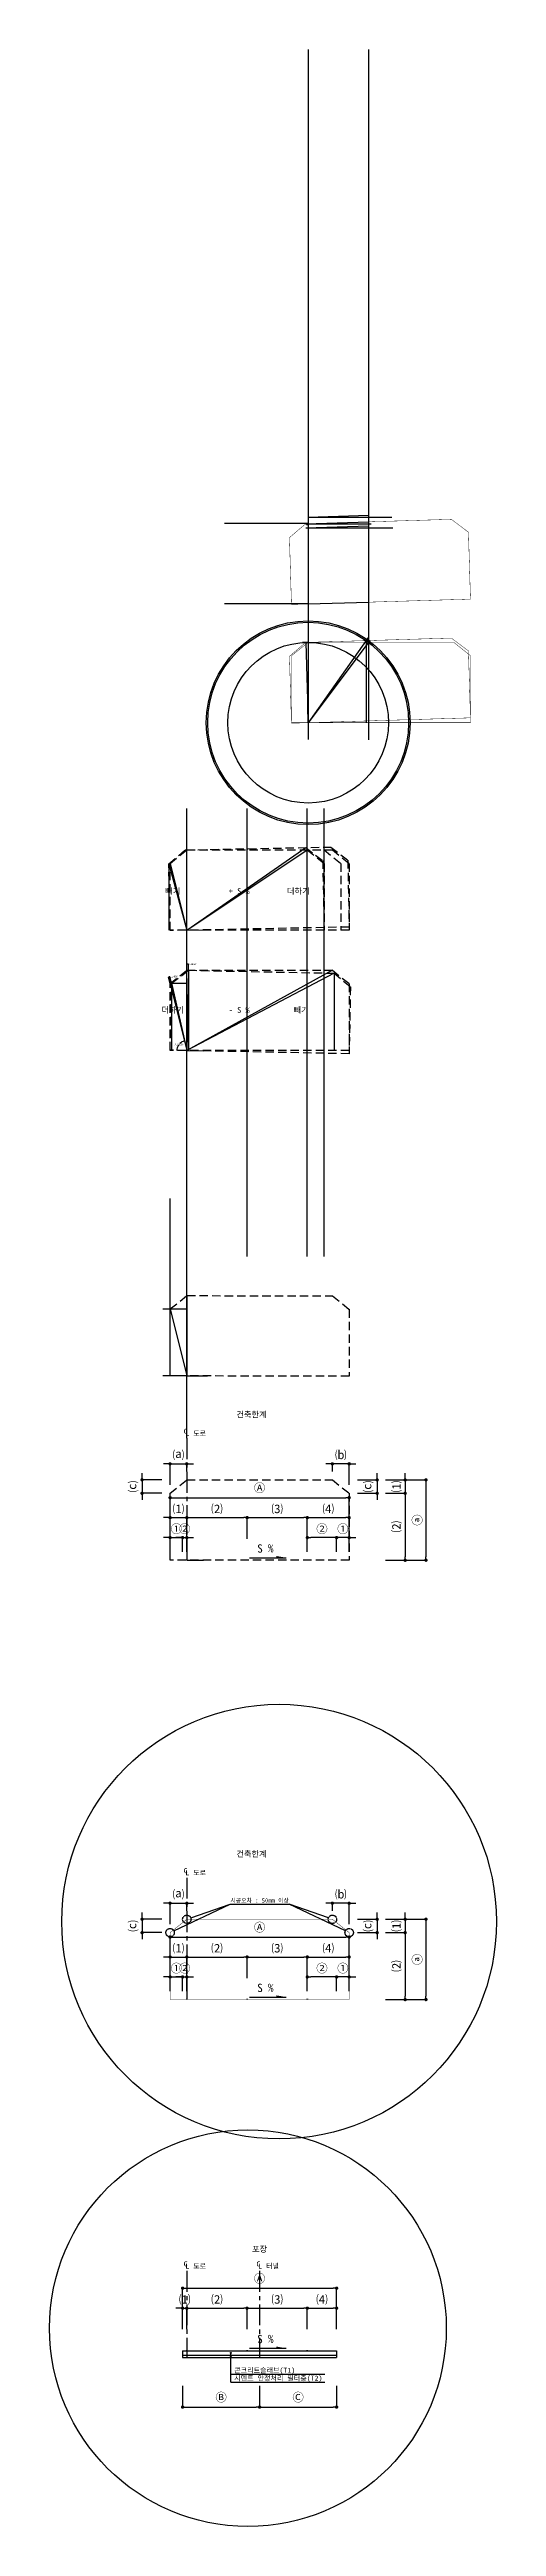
# Model space of a CAD drawing. Header units: millimetres. Extents: x -69382 to 174843, y -46375 to 101648.
# Drawn here: x -53494 to -26793, y -46375 to 101648 of the extents above; entities that cross this region are included whole.
import ezdxf
from ezdxf.enums import TextEntityAlignment as Align

# ---------------------------------------------------------------- set-up
doc = ezdxf.new("R2010")
doc.units = ezdxf.units.MM
doc.header["$LTSCALE"] = 1000
for name, pattern in [('A-CENTR01', [2, 1.25, -0.25, 0.25, -0.25]), ('A-DASHD01', [0.75, 0.5, -0.25]), ('CENTER', [50.8, 31.75, -6.35, 6.35, -6.35])]:
    doc.linetypes.add(name, pattern=pattern)
for name, color, linetype in [('-길작업', 255, 'Continuous'), ('CS-CNTL', 1, 'A-CENTR01'), ('CS-CONC-MAJR', 4, 'Continuous'), ('CS-DIML', 1, 'Continuous'), ('CS-EXCV', 3, 'A-DIGLN01'), ('CS-HIDL', 2, 'A-DASHD01'), ('CS-LEAL', 1, 'Continuous'), ('CS-LEAT', 3, 'Continuous'), ('CS-SYMB', 3, 'Continuous'), ('CZ-TEX1', 6, 'Continuous'), ('DIM1', 1, 'Continuous'), ('J', 4, 'Continuous')]:
    doc.layers.add(name, color=color, linetype=linetype)
doc.styles.add('TB_TEXT', font='Dotum.ttf')
doc.styles.add('WBMTXT', font='DotumChe.ttf')
doc.styles.add('WGTXT', font='DotumChe.ttf')
doc.linetypes.add('A-DIGLN01', pattern='A,0.9,-0.2,[19,kscals.shx,S=0.1,R=180,X=0,Y=0],0.9', length=2)
doc.dimstyles.new('DIM-01', dxfattribs={"dimscale": 100, "dimtxt": 3, "dimasz": 0.6, "dimexe": 0, "dimexo": 0, "dimgap": 1, "dimtad": 1, "dimdec": 0, "dimrnd": 0.001, "dimzin": 1, "dimdsep": 46, "dimlunit": 6, "dimtxsty": 'WGTXT', "dimblk": 'DOT', "dimcen": 0, "dimclrd": 1, "dimclre": 1, "dimclrt": 3, "dimadec": 4, "dimazin": 0, "dimtfac": 1, "dimtdec": 0, "dimtix": 1, "dimtmove": 2, "dimatfit": 3, "dimldrblk": 'DOT', "dimfxl": 1.5, "dimlwd": -1, "dimarcsym": 0})
doc.dimstyles.new('사본 STANDARD', dxfattribs={"dimtxt": 100, "dimasz": 0.18, "dimexe": 0.18, "dimexo": 0.0625, "dimgap": 0.09, "dimtad": 0, "dimtih": 1, "dimtoh": 1, "dimdec": 3, "dimlfac": 0.001, "dimzin": 0, "dimdsep": 46, "dimtxsty": 'TB_TEXT', "dimcen": 0.09, "dimclrd": 1, "dimclre": 1, "dimclrt": 2, "dimadec": 4, "dimazin": 0, "dimtfac": 1, "dimtdec": 3, "dimtofl": 0, "dimtmove": 0, "dimatfit": 3, "dimfxl": 1, "dimtolj": 1, "dimtzin": 0, "dimarcsym": 0})

msp = doc.modelspace()

# ---------------------------------------------------------------- texts
at = {"layer": 'CS-LEAT', "style": 'WGTXT'}
for s, p in [('C', (-45483.3107, 18925.5511)), ('L 도로', (-45381.8891, 18795.9517)), ('C', (-45483.3107, -7331.2613)), ('L 도로', (-45381.8891, -7460.8607)), ('C', (-45483.3107, -30833.3253)), ('L 도로', (-45381.8891, -30962.9246)), ('C', (-41133.3357, -30833.3253)), ('L 터널', (-41031.9141, -30962.9246)), ('콘크리트슬래브(T1)', (-42462.0275, -37191.5514)), ('시멘트 안정처리 필터층(T2)', (-42462.0275, -37660.7667))]:
    msp.add_text(s, height=300, dxfattribs=at).set_placement(p)
for p in [(-41078.265, 11815.5614), (-41078.265, -14441.2509), (-41078.265, -35428.6661)]:
    msp.add_text('S %%%', height=500, rotation=1.295762838, dxfattribs=at).set_placement(p)
at = {"layer": 'CZ-TEX1', "style": 'WBMTXT'}
for s, p in [('빼기', (-46133.5376, 51184.025)), ('+ S %', (-42163.6123, 51184.025)), ('더하기', (-38631.486, 51184.025)), ('더하기', (-46132.6023, 44077.9412)), ('- S %', (-42163.6123, 44077.9412)), ('빼기', (-38464.7989, 44077.9412)), ('건축한계', (-41427.5656, 19897.2331)), ('건축한계', (-41427.5656, -6359.5793)), ('포장', (-40942.5887, -29973.0278))]:
    msp.add_text(s, height=350, dxfattribs=at).set_placement(p, align=Align.CENTER)
at = {"layer": 'J', "color": 3, "style": 'WGTXT'}
msp.add_text('시공오차 : 50mm 이상', height=250, dxfattribs=at).set_placement((-40942.5637, -8963.4105), align=Align.MIDDLE_CENTER)

# ---------------------------------------------------------------- blocks, each defined once
blk = doc.blocks.new('_Dot')
at = {"layer": 'DIM1'}
blk.add_line((0, 0), (-1, 0), dxfattribs=at)
at = {"layer": 'DIM1', "const_width": 0.5}
blk.add_lwpolyline([(-0.25, 0, 1), (0.25, 0, 1)], format="xyb", close=True, dxfattribs=at)
blk = doc.blocks.new('*D186')
at = {"color": 1, "linetype": 'ByBlock', "lineweight": -2, "transparency": 16777216}
for p, q in [((-33420, -10088), (-32247, -10088)), ((-33420, -10888), (-32247, -10888))]:
    blk.add_line(p, q, dxfattribs=at)
at = {"color": 1, "transparency": 16777216}
for p, q in [((-32247, -9888), (-32247, -9688)), ((-32247, -10088), (-32247, -10888)), ((-32247, -11088), (-32247, -11288))]:
    blk.add_line(p, q, dxfattribs=at)
at = {"layer": 'Defpoints', "color": 0, "linetype": 'ByBlock', "transparency": 16777216}
for p in [(-33920, -10088), (-33920, -10888), (-32247, -10888)]:
    blk.add_point(p, dxfattribs=at)
at = {"color": 1, "linetype": 'ByBlock', "transparency": 16777216, "xscale": 200, "yscale": 200, "zscale": 200}
for p, rotation in [((-32247, -10088), 270), ((-32247, -10888), 90)]:
    blk.add_blockref('_Dot', p, dxfattribs=dict(at, rotation=rotation))
at = {"color": 3, "linetype": 'ByBlock', "transparency": 16777216, "insert": (-32735, -10488), "char_height": 500, "attachment_point": 5, "rotation": 90, "style": 'WGTXT'}
blk.add_mtext('⑴', dxfattribs=at)
blk = doc.blocks.new('*D187')
at = {"color": 1, "linetype": 'ByBlock', "lineweight": -2, "transparency": 16777216}
for p, q in [((-33420, -10888), (-32247, -10888)), ((-33420, -14888), (-32247, -14888))]:
    blk.add_line(p, q, dxfattribs=at)
at = {"color": 1, "transparency": 16777216}
blk.add_line((-32247, -11088), (-32247, -14688), dxfattribs=at)
at = {"layer": 'Defpoints', "color": 0, "linetype": 'ByBlock', "transparency": 16777216}
for p in [(-33920, -10888), (-33920, -14888), (-32247, -14888)]:
    blk.add_point(p, dxfattribs=at)
at = {"color": 1, "linetype": 'ByBlock', "transparency": 16777216, "xscale": 200, "yscale": 200, "zscale": 200}
for p, rotation in [((-32247, -10888), 90), ((-32247, -14888), 270)]:
    blk.add_blockref('_Dot', p, dxfattribs=dict(at, rotation=rotation))
at = {"color": 3, "linetype": 'ByBlock', "transparency": 16777216, "insert": (-32735, -12888), "char_height": 500, "attachment_point": 5, "rotation": 90, "style": 'WGTXT'}
blk.add_mtext('⑵', dxfattribs=at)
blk = doc.blocks.new('*D188')
at = {"color": 1, "linetype": 'ByBlock', "lineweight": -2, "transparency": 16777216}
for p, q in [((-33420, -10088), (-31004, -10088)), ((-33420, -14888), (-31004, -14888))]:
    blk.add_line(p, q, dxfattribs=at)
at = {"color": 1, "transparency": 16777216}
blk.add_line((-31004, -10288), (-31004, -14688), dxfattribs=at)
at = {"layer": 'Defpoints', "color": 0, "linetype": 'ByBlock', "transparency": 16777216}
for p in [(-33920, -10088), (-33920, -14888), (-31004, -14888)]:
    blk.add_point(p, dxfattribs=at)
at = {"color": 1, "linetype": 'ByBlock', "transparency": 16777216, "xscale": 200, "yscale": 200, "zscale": 200}
for p, rotation in [((-31004, -10088), 90), ((-31004, -14888), 270)]:
    blk.add_blockref('_Dot', p, dxfattribs=dict(at, rotation=rotation))
at = {"color": 3, "linetype": 'ByBlock', "transparency": 16777216, "insert": (-31489, -12488), "char_height": 500, "attachment_point": 5, "rotation": 90, "style": 'WGTXT'}
blk.add_mtext('ⓐ', dxfattribs=at)
blk = doc.blocks.new('*D189')
at = {"color": 1, "linetype": 'ByBlock', "lineweight": -2, "transparency": 16777216}
for p, q in [((-46293, -13603), (-46293, -11152)), ((-35593, -13603), (-35593, -11152))]:
    blk.add_line(p, q, dxfattribs=at)
at = {"color": 1, "transparency": 16777216}
blk.add_line((-46093, -11152), (-35793, -11152), dxfattribs=at)
at = {"layer": 'Defpoints', "color": 0, "linetype": 'ByBlock', "transparency": 16777216}
for p in [(-35593, -11152), (-46293, -14103), (-35593, -14103)]:
    blk.add_point(p, dxfattribs=at)
at = {"color": 1, "linetype": 'ByBlock', "transparency": 16777216, "xscale": 200, "yscale": 200, "zscale": 200, "rotation": 180}
blk.add_blockref('_Dot', (-46293, -11152), dxfattribs=at)
at = {"color": 1, "linetype": 'ByBlock', "transparency": 16777216, "xscale": 200, "yscale": 200, "zscale": 200}
blk.add_blockref('_Dot', (-35593, -11152), dxfattribs=at)
at = {"color": 3, "linetype": 'ByBlock', "transparency": 16777216, "insert": (-40943, -10603), "char_height": 500, "attachment_point": 5, "style": 'WGTXT'}
blk.add_mtext('Ⓐ', dxfattribs=at)
blk = doc.blocks.new('*D190')
at = {"color": 1, "transparency": 16777216}
for p, q in [((-47966, -9888), (-47966, -9688)), ((-47966, -10088), (-47966, -10888)), ((-47966, -11088), (-47966, -11288))]:
    blk.add_line(p, q, dxfattribs=at)
at = {"color": 1, "linetype": 'ByBlock', "lineweight": -2, "transparency": 16777216}
for p, q in [((-46793, -10088), (-47966, -10088)), ((-46793, -10888), (-47966, -10888))]:
    blk.add_line(p, q, dxfattribs=at)
at = {"layer": 'Defpoints', "color": 0, "linetype": 'ByBlock', "transparency": 16777216}
for p in [(-46293, -10088), (-47966, -10888), (-46293, -10888)]:
    blk.add_point(p, dxfattribs=at)
at = {"color": 1, "linetype": 'ByBlock', "transparency": 16777216, "xscale": 200, "yscale": 200, "zscale": 200}
for p, rotation in [((-47966, -10088), 270), ((-47966, -10888), 90)]:
    blk.add_blockref('_Dot', p, dxfattribs=dict(at, rotation=rotation))
at = {"color": 3, "linetype": 'ByBlock', "transparency": 16777216, "insert": (-48462, -10488), "char_height": 500, "attachment_point": 5, "rotation": 90, "style": 'WGTXT'}
blk.add_mtext('⒞', dxfattribs=at)
blk = doc.blocks.new('*D191')
at = {"color": 1, "linetype": 'ByBlock', "lineweight": -2, "transparency": 16777216}
for p, q in [((-45293, -13603), (-45293, -12344)), ((-41693, -13603), (-41693, -12344))]:
    blk.add_line(p, q, dxfattribs=at)
at = {"color": 1, "transparency": 16777216}
blk.add_line((-45093, -12344), (-41893, -12344), dxfattribs=at)
at = {"layer": 'Defpoints', "color": 0, "linetype": 'ByBlock', "transparency": 16777216}
for p in [(-41693, -12344), (-45293, -14103), (-41693, -14103)]:
    blk.add_point(p, dxfattribs=at)
at = {"color": 1, "linetype": 'ByBlock', "transparency": 16777216, "xscale": 200, "yscale": 200, "zscale": 200, "rotation": 180}
blk.add_blockref('_Dot', (-45293, -12344), dxfattribs=at)
at = {"color": 1, "linetype": 'ByBlock', "transparency": 16777216, "xscale": 200, "yscale": 200, "zscale": 200}
blk.add_blockref('_Dot', (-41693, -12344), dxfattribs=at)
at = {"color": 3, "linetype": 'ByBlock', "transparency": 16777216, "insert": (-43493, -11856), "char_height": 500, "attachment_point": 5, "style": 'WGTXT'}
blk.add_mtext('⑵', dxfattribs=at)
blk = doc.blocks.new('*D192')
at = {"color": 1, "linetype": 'ByBlock', "lineweight": -2, "transparency": 16777216}
for p, q in [((-41693, -13603), (-41693, -12344)), ((-38093, -13603), (-38093, -12344))]:
    blk.add_line(p, q, dxfattribs=at)
at = {"color": 1, "transparency": 16777216}
blk.add_line((-41493, -12344), (-38293, -12344), dxfattribs=at)
at = {"layer": 'Defpoints', "color": 0, "linetype": 'ByBlock', "transparency": 16777216}
for p in [(-38093, -12344), (-41693, -14103), (-38093, -14103)]:
    blk.add_point(p, dxfattribs=at)
at = {"color": 1, "linetype": 'ByBlock', "transparency": 16777216, "xscale": 200, "yscale": 200, "zscale": 200, "rotation": 180}
blk.add_blockref('_Dot', (-41693, -12344), dxfattribs=at)
at = {"color": 1, "linetype": 'ByBlock', "transparency": 16777216, "xscale": 200, "yscale": 200, "zscale": 200}
blk.add_blockref('_Dot', (-38093, -12344), dxfattribs=at)
at = {"color": 3, "linetype": 'ByBlock', "transparency": 16777216, "insert": (-39893, -11856), "char_height": 500, "attachment_point": 5, "style": 'WGTXT'}
blk.add_mtext('⑶', dxfattribs=at)
blk = doc.blocks.new('*D193')
at = {"color": 1, "linetype": 'ByBlock', "lineweight": -2, "transparency": 16777216}
for p, q in [((-38093, -13603), (-38093, -12344)), ((-35593, -13603), (-35593, -12344))]:
    blk.add_line(p, q, dxfattribs=at)
at = {"color": 1, "transparency": 16777216}
blk.add_line((-37893, -12344), (-35793, -12344), dxfattribs=at)
at = {"layer": 'Defpoints', "color": 0, "linetype": 'ByBlock', "transparency": 16777216}
for p in [(-35593, -12344), (-38093, -14103), (-35593, -14103)]:
    blk.add_point(p, dxfattribs=at)
at = {"color": 1, "linetype": 'ByBlock', "transparency": 16777216, "xscale": 200, "yscale": 200, "zscale": 200, "rotation": 180}
blk.add_blockref('_Dot', (-38093, -12344), dxfattribs=at)
at = {"color": 1, "linetype": 'ByBlock', "transparency": 16777216, "xscale": 200, "yscale": 200, "zscale": 200}
blk.add_blockref('_Dot', (-35593, -12344), dxfattribs=at)
at = {"color": 3, "linetype": 'ByBlock', "transparency": 16777216, "insert": (-36843, -11856), "char_height": 500, "attachment_point": 5, "style": 'WGTXT'}
blk.add_mtext('⑷', dxfattribs=at)
blk = doc.blocks.new('*D194')
at = {"color": 1, "transparency": 16777216}
for p, q in [((-46493, -9129), (-46693, -9129)), ((-46293, -9129), (-45293, -9129)), ((-45093, -9129), (-44893, -9129))]:
    blk.add_line(p, q, dxfattribs=at)
at = {"color": 1, "linetype": 'ByBlock', "lineweight": -2, "transparency": 16777216}
for p, q in [((-46293, -10388), (-46293, -9129)), ((-45293, -9588), (-45293, -9129))]:
    blk.add_line(p, q, dxfattribs=at)
at = {"layer": 'Defpoints', "color": 0, "linetype": 'ByBlock', "transparency": 16777216}
for p in [(-45293, -9129), (-45293, -10088), (-46293, -10888)]:
    blk.add_point(p, dxfattribs=at)
at = {"color": 1, "linetype": 'ByBlock', "transparency": 16777216, "xscale": 200, "yscale": 200, "zscale": 200}
blk.add_blockref('_Dot', (-46293, -9129), dxfattribs=at)
at = {"color": 1, "linetype": 'ByBlock', "transparency": 16777216, "xscale": 200, "yscale": 200, "zscale": 200, "rotation": 180}
blk.add_blockref('_Dot', (-45293, -9129), dxfattribs=at)
at = {"color": 3, "linetype": 'ByBlock', "transparency": 16777216, "insert": (-45793, -8632), "char_height": 500, "attachment_point": 5, "style": 'WGTXT'}
blk.add_mtext('⒜', dxfattribs=at)
blk = doc.blocks.new('*D195')
at = {"color": 1, "linetype": 'ByBlock', "lineweight": -2, "transparency": 16777216}
for p, q in [((-35093, -10088), (-33920, -10088)), ((-35093, -10888), (-33920, -10888))]:
    blk.add_line(p, q, dxfattribs=at)
at = {"color": 1, "transparency": 16777216}
for p, q in [((-33920, -9888), (-33920, -9688)), ((-33920, -10088), (-33920, -10888)), ((-33920, -11088), (-33920, -11288))]:
    blk.add_line(p, q, dxfattribs=at)
at = {"layer": 'Defpoints', "color": 0, "linetype": 'ByBlock', "transparency": 16777216}
for p in [(-35593, -10088), (-35593, -10888), (-33920, -10888)]:
    blk.add_point(p, dxfattribs=at)
at = {"color": 1, "linetype": 'ByBlock', "transparency": 16777216, "xscale": 200, "yscale": 200, "zscale": 200}
for p, rotation in [((-33920, -10088), 270), ((-33920, -10888), 90)]:
    blk.add_blockref('_Dot', p, dxfattribs=dict(at, rotation=rotation))
at = {"color": 3, "linetype": 'ByBlock', "transparency": 16777216, "insert": (-34417, -10488), "char_height": 500, "attachment_point": 5, "rotation": 90, "style": 'WGTXT'}
blk.add_mtext('⒞', dxfattribs=at)
blk = doc.blocks.new('*D196')
at = {"color": 1, "transparency": 16777216}
for p, q in [((-36793, -9129), (-36993, -9129)), ((-35593, -9129), (-36593, -9129)), ((-35393, -9129), (-35193, -9129))]:
    blk.add_line(p, q, dxfattribs=at)
at = {"color": 1, "linetype": 'ByBlock', "lineweight": -2, "transparency": 16777216}
for p, q in [((-36593, -9588), (-36593, -9129)), ((-35593, -10388), (-35593, -9129))]:
    blk.add_line(p, q, dxfattribs=at)
at = {"layer": 'Defpoints', "color": 0, "linetype": 'ByBlock', "transparency": 16777216}
for p in [(-36593, -9129), (-36593, -10088), (-35593, -10888)]:
    blk.add_point(p, dxfattribs=at)
at = {"color": 1, "linetype": 'ByBlock', "transparency": 16777216, "xscale": 200, "yscale": 200, "zscale": 200}
blk.add_blockref('_Dot', (-36593, -9129), dxfattribs=at)
at = {"color": 1, "linetype": 'ByBlock', "transparency": 16777216, "xscale": 200, "yscale": 200, "zscale": 200, "rotation": 180}
blk.add_blockref('_Dot', (-35593, -9129), dxfattribs=at)
at = {"color": 3, "linetype": 'ByBlock', "transparency": 16777216, "insert": (-36093, -8632), "char_height": 500, "attachment_point": 5, "style": 'WGTXT'}
blk.add_mtext('⒝', dxfattribs=at)
blk = doc.blocks.new('*D265')
at = {"color": 1, "transparency": 16777216}
for p, q in [((-46493, -12344), (-46693, -12344)), ((-46293, -12344), (-45293, -12344)), ((-45093, -12344), (-44893, -12344))]:
    blk.add_line(p, q, dxfattribs=at)
at = {"color": 1, "linetype": 'ByBlock', "lineweight": -2, "transparency": 16777216}
for p, q in [((-46293, -13603), (-46293, -12344)), ((-45293, -13603), (-45293, -12344))]:
    blk.add_line(p, q, dxfattribs=at)
at = {"layer": 'Defpoints', "color": 0, "linetype": 'ByBlock', "transparency": 16777216}
for p in [(-45293, -12344), (-46293, -14103), (-45293, -14103)]:
    blk.add_point(p, dxfattribs=at)
at = {"color": 1, "linetype": 'ByBlock', "transparency": 16777216, "xscale": 200, "yscale": 200, "zscale": 200}
blk.add_blockref('_Dot', (-46293, -12344), dxfattribs=at)
at = {"color": 1, "linetype": 'ByBlock', "transparency": 16777216, "xscale": 200, "yscale": 200, "zscale": 200, "rotation": 180}
blk.add_blockref('_Dot', (-45293, -12344), dxfattribs=at)
at = {"color": 3, "linetype": 'ByBlock', "transparency": 16777216, "insert": (-45793, -11856), "char_height": 500, "attachment_point": 5, "style": 'WGTXT'}
blk.add_mtext('⑴', dxfattribs=at)
blk = doc.blocks.new('*D266')
at = {"color": 1, "transparency": 16777216}
for p, q in [((-46493, -13537), (-46693, -13537)), ((-46293, -13537), (-45543, -13537)), ((-45343, -13537), (-45143, -13537))]:
    blk.add_line(p, q, dxfattribs=at)
at = {"color": 1, "linetype": 'ByBlock', "lineweight": -2, "transparency": 16777216}
for p, q in [((-46293, -14388), (-46293, -13537)), ((-45543, -14388), (-45543, -13537))]:
    blk.add_line(p, q, dxfattribs=at)
at = {"layer": 'Defpoints', "color": 0, "linetype": 'ByBlock', "transparency": 16777216}
for p in [(-45543, -13537), (-46293, -14888), (-45543, -14888)]:
    blk.add_point(p, dxfattribs=at)
at = {"color": 1, "linetype": 'ByBlock', "transparency": 16777216, "xscale": 200, "yscale": 200, "zscale": 200}
blk.add_blockref('_Dot', (-46293, -13537), dxfattribs=at)
at = {"color": 1, "linetype": 'ByBlock', "transparency": 16777216, "xscale": 200, "yscale": 200, "zscale": 200, "rotation": 180}
blk.add_blockref('_Dot', (-45543, -13537), dxfattribs=at)
at = {"color": 3, "linetype": 'ByBlock', "transparency": 16777216, "insert": (-45918, -13051), "char_height": 500, "attachment_point": 5, "style": 'WGTXT'}
blk.add_mtext('①', dxfattribs=at)
blk = doc.blocks.new('*D267')
at = {"color": 1, "transparency": 16777216}
for p, q in [((-45743, -13537), (-45943, -13537)), ((-45543, -13537), (-45293, -13537)), ((-45093, -13537), (-44893, -13537))]:
    blk.add_line(p, q, dxfattribs=at)
at = {"color": 1, "linetype": 'ByBlock', "lineweight": -2, "transparency": 16777216}
for p, q in [((-45543, -14388), (-45543, -13537)), ((-45293, -14388), (-45293, -13537))]:
    blk.add_line(p, q, dxfattribs=at)
at = {"layer": 'Defpoints', "color": 0, "linetype": 'ByBlock', "transparency": 16777216}
for p in [(-45293, -13537), (-45543, -14888), (-45293, -14888)]:
    blk.add_point(p, dxfattribs=at)
at = {"color": 1, "linetype": 'ByBlock', "transparency": 16777216, "xscale": 200, "yscale": 200, "zscale": 200}
blk.add_blockref('_Dot', (-45543, -13537), dxfattribs=at)
at = {"color": 1, "linetype": 'ByBlock', "transparency": 16777216, "xscale": 200, "yscale": 200, "zscale": 200, "rotation": 180}
blk.add_blockref('_Dot', (-45293, -13537), dxfattribs=at)
at = {"color": 3, "linetype": 'ByBlock', "transparency": 16777216, "insert": (-45418, -13051), "char_height": 500, "attachment_point": 5, "style": 'WGTXT'}
blk.add_mtext('②', dxfattribs=at)
blk = doc.blocks.new('*D269')
at = {"color": 1, "transparency": 16777216}
for p, q in [((-36543, -13537), (-36743, -13537)), ((-35593, -13537), (-36343, -13537)), ((-35393, -13537), (-35193, -13537))]:
    blk.add_line(p, q, dxfattribs=at)
at = {"color": 1, "linetype": 'ByBlock', "lineweight": -2, "transparency": 16777216}
for p, q in [((-36343, -14388), (-36343, -13537)), ((-35593, -14388), (-35593, -13537))]:
    blk.add_line(p, q, dxfattribs=at)
at = {"layer": 'Defpoints', "color": 0, "linetype": 'ByBlock', "transparency": 16777216}
for p in [(-36343, -13537), (-36343, -14888), (-35593, -14888)]:
    blk.add_point(p, dxfattribs=at)
at = {"color": 1, "linetype": 'ByBlock', "transparency": 16777216, "xscale": 200, "yscale": 200, "zscale": 200}
blk.add_blockref('_Dot', (-36343, -13537), dxfattribs=at)
at = {"color": 1, "linetype": 'ByBlock', "transparency": 16777216, "xscale": 200, "yscale": 200, "zscale": 200, "rotation": 180}
blk.add_blockref('_Dot', (-35593, -13537), dxfattribs=at)
at = {"color": 3, "linetype": 'ByBlock', "transparency": 16777216, "insert": (-35968, -13051), "char_height": 500, "attachment_point": 5, "style": 'WGTXT'}
blk.add_mtext('①', dxfattribs=at)
blk = doc.blocks.new('*D268')
at = {"color": 1, "linetype": 'ByBlock', "lineweight": -2, "transparency": 16777216}
for p, q in [((-38093, -14388), (-38093, -13537)), ((-36343, -14388), (-36343, -13537))]:
    blk.add_line(p, q, dxfattribs=at)
at = {"color": 1, "transparency": 16777216}
blk.add_line((-36543, -13537), (-37893, -13537), dxfattribs=at)
at = {"layer": 'Defpoints', "color": 0, "linetype": 'ByBlock', "transparency": 16777216}
for p in [(-38093, -13537), (-38093, -14888), (-36343, -14888)]:
    blk.add_point(p, dxfattribs=at)
at = {"color": 1, "linetype": 'ByBlock', "transparency": 16777216, "xscale": 200, "yscale": 200, "zscale": 200, "rotation": 180}
blk.add_blockref('_Dot', (-38093, -13537), dxfattribs=at)
at = {"color": 1, "linetype": 'ByBlock', "transparency": 16777216, "xscale": 200, "yscale": 200, "zscale": 200}
blk.add_blockref('_Dot', (-36343, -13537), dxfattribs=at)
at = {"color": 3, "linetype": 'ByBlock', "transparency": 16777216, "insert": (-37218, -13051), "char_height": 500, "attachment_point": 5, "style": 'WGTXT'}
blk.add_mtext('②', dxfattribs=at)
blk = doc.blocks.new('*D272')
at = {"color": 1, "linetype": 'ByBlock', "lineweight": -2, "transparency": 16777216}
for p, q in [((-45543, -34591), (-45543, -32139)), ((-36343, -34591), (-36343, -32139))]:
    blk.add_line(p, q, dxfattribs=at)
at = {"color": 1, "transparency": 16777216}
blk.add_line((-45343, -32139), (-36543, -32139), dxfattribs=at)
at = {"layer": 'Defpoints', "color": 0, "linetype": 'ByBlock', "transparency": 16777216}
for p in [(-36343, -32139), (-45543, -35091), (-36343, -35091)]:
    blk.add_point(p, dxfattribs=at)
at = {"color": 1, "linetype": 'ByBlock', "transparency": 16777216, "xscale": 200, "yscale": 200, "zscale": 200, "rotation": 180}
blk.add_blockref('_Dot', (-45543, -32139), dxfattribs=at)
at = {"color": 1, "linetype": 'ByBlock', "transparency": 16777216, "xscale": 200, "yscale": 200, "zscale": 200}
blk.add_blockref('_Dot', (-36343, -32139), dxfattribs=at)
at = {"color": 3, "linetype": 'ByBlock', "transparency": 16777216, "insert": (-40943, -31590), "char_height": 500, "attachment_point": 5, "style": 'WGTXT'}
blk.add_mtext('Ⓐ', dxfattribs=at)
blk = doc.blocks.new('*D270')
at = {"color": 1, "linetype": 'ByBlock', "lineweight": -2, "transparency": 16777216}
for p, q in [((-38093, -34591), (-38093, -33332)), ((-36343, -34591), (-36343, -33332))]:
    blk.add_line(p, q, dxfattribs=at)
at = {"color": 1, "transparency": 16777216}
blk.add_line((-37893, -33332), (-36543, -33332), dxfattribs=at)
at = {"layer": 'Defpoints', "color": 0, "linetype": 'ByBlock', "transparency": 16777216}
for p in [(-36343, -33332), (-38093, -35091), (-36343, -35091)]:
    blk.add_point(p, dxfattribs=at)
at = {"color": 1, "linetype": 'ByBlock', "transparency": 16777216, "xscale": 200, "yscale": 200, "zscale": 200, "rotation": 180}
blk.add_blockref('_Dot', (-38093, -33332), dxfattribs=at)
at = {"color": 1, "linetype": 'ByBlock', "transparency": 16777216, "xscale": 200, "yscale": 200, "zscale": 200}
blk.add_blockref('_Dot', (-36343, -33332), dxfattribs=at)
at = {"color": 3, "linetype": 'ByBlock', "transparency": 16777216, "insert": (-37218, -32844), "char_height": 500, "attachment_point": 5, "style": 'WGTXT'}
blk.add_mtext('⑷', dxfattribs=at)
blk = doc.blocks.new('*D271')
at = {"color": 1, "transparency": 16777216}
for p, q in [((-45743, -33332), (-45943, -33332)), ((-45543, -33332), (-45293, -33332)), ((-45093, -33332), (-44893, -33332))]:
    blk.add_line(p, q, dxfattribs=at)
at = {"color": 1, "linetype": 'ByBlock', "lineweight": -2, "transparency": 16777216}
for p, q in [((-45543, -34591), (-45543, -33332)), ((-45293, -34591), (-45293, -33332))]:
    blk.add_line(p, q, dxfattribs=at)
at = {"layer": 'Defpoints', "color": 0, "linetype": 'ByBlock', "transparency": 16777216}
for p in [(-45293, -33332), (-45543, -35091), (-45293, -35091)]:
    blk.add_point(p, dxfattribs=at)
at = {"color": 1, "linetype": 'ByBlock', "transparency": 16777216, "xscale": 200, "yscale": 200, "zscale": 200}
blk.add_blockref('_Dot', (-45543, -33332), dxfattribs=at)
at = {"color": 1, "linetype": 'ByBlock', "transparency": 16777216, "xscale": 200, "yscale": 200, "zscale": 200, "rotation": 180}
blk.add_blockref('_Dot', (-45293, -33332), dxfattribs=at)
at = {"color": 3, "linetype": 'ByBlock', "transparency": 16777216, "insert": (-45418, -32844), "char_height": 500, "attachment_point": 5, "style": 'WGTXT'}
blk.add_mtext('⑴', dxfattribs=at)
blk = doc.blocks.new('*D273')
at = {"color": 1, "linetype": 'ByBlock', "lineweight": -2, "transparency": 16777216}
for p, q in [((-45293, -34591), (-45293, -33332)), ((-41693, -34591), (-41693, -33332))]:
    blk.add_line(p, q, dxfattribs=at)
at = {"color": 1, "transparency": 16777216}
blk.add_line((-45093, -33332), (-41893, -33332), dxfattribs=at)
at = {"layer": 'Defpoints', "color": 0, "linetype": 'ByBlock', "transparency": 16777216}
for p in [(-41693, -33332), (-45293, -35091), (-41693, -35091)]:
    blk.add_point(p, dxfattribs=at)
at = {"color": 1, "linetype": 'ByBlock', "transparency": 16777216, "xscale": 200, "yscale": 200, "zscale": 200, "rotation": 180}
blk.add_blockref('_Dot', (-45293, -33332), dxfattribs=at)
at = {"color": 1, "linetype": 'ByBlock', "transparency": 16777216, "xscale": 200, "yscale": 200, "zscale": 200}
blk.add_blockref('_Dot', (-41693, -33332), dxfattribs=at)
at = {"color": 3, "linetype": 'ByBlock', "transparency": 16777216, "insert": (-43493, -32844), "char_height": 500, "attachment_point": 5, "style": 'WGTXT'}
blk.add_mtext('⑵', dxfattribs=at)
blk = doc.blocks.new('*D274')
at = {"color": 1, "linetype": 'ByBlock', "lineweight": -2, "transparency": 16777216}
for p, q in [((-41693, -34591), (-41693, -33332)), ((-38093, -34591), (-38093, -33332))]:
    blk.add_line(p, q, dxfattribs=at)
at = {"color": 1, "transparency": 16777216}
blk.add_line((-41493, -33332), (-38293, -33332), dxfattribs=at)
at = {"layer": 'Defpoints', "color": 0, "linetype": 'ByBlock', "transparency": 16777216}
for p in [(-38093, -33332), (-41693, -35091), (-38093, -35091)]:
    blk.add_point(p, dxfattribs=at)
at = {"color": 1, "linetype": 'ByBlock', "transparency": 16777216, "xscale": 200, "yscale": 200, "zscale": 200, "rotation": 180}
blk.add_blockref('_Dot', (-41693, -33332), dxfattribs=at)
at = {"color": 1, "linetype": 'ByBlock', "transparency": 16777216, "xscale": 200, "yscale": 200, "zscale": 200}
blk.add_blockref('_Dot', (-38093, -33332), dxfattribs=at)
at = {"color": 3, "linetype": 'ByBlock', "transparency": 16777216, "insert": (-39893, -32844), "char_height": 500, "attachment_point": 5, "style": 'WGTXT'}
blk.add_mtext('⑶', dxfattribs=at)
blk = doc.blocks.new('*D275')
at = {"color": 1, "linetype": 'ByBlock', "lineweight": -2, "transparency": 16777216}
for p, q in [((-40943, -37980), (-40943, -39239)), ((-36343, -37980), (-36343, -39239))]:
    blk.add_line(p, q, dxfattribs=at)
at = {"color": 1, "transparency": 16777216}
blk.add_line((-40743, -39239), (-36543, -39239), dxfattribs=at)
at = {"layer": 'Defpoints', "color": 0, "linetype": 'ByBlock', "transparency": 16777216}
for p in [(-40943, -37480), (-36343, -37480), (-36343, -39239)]:
    blk.add_point(p, dxfattribs=at)
at = {"color": 1, "linetype": 'ByBlock', "transparency": 16777216, "xscale": 200, "yscale": 200, "zscale": 200, "rotation": 180}
blk.add_blockref('_Dot', (-40943, -39239), dxfattribs=at)
at = {"color": 1, "linetype": 'ByBlock', "transparency": 16777216, "xscale": 200, "yscale": 200, "zscale": 200}
blk.add_blockref('_Dot', (-36343, -39239), dxfattribs=at)
at = {"color": 3, "linetype": 'ByBlock', "transparency": 16777216, "insert": (-38643, -38690), "char_height": 500, "attachment_point": 5, "style": 'WGTXT'}
blk.add_mtext('Ⓒ', dxfattribs=at)
blk = doc.blocks.new('*D276')
at = {"color": 1, "linetype": 'ByBlock', "lineweight": -2, "transparency": 16777216}
for p, q in [((-45543, -37980), (-45543, -39239)), ((-40943, -37980), (-40943, -39239))]:
    blk.add_line(p, q, dxfattribs=at)
at = {"color": 1, "transparency": 16777216}
blk.add_line((-45343, -39239), (-41143, -39239), dxfattribs=at)
at = {"layer": 'Defpoints', "color": 0, "linetype": 'ByBlock', "transparency": 16777216}
for p in [(-45543, -37480), (-40943, -37480), (-40943, -39239)]:
    blk.add_point(p, dxfattribs=at)
at = {"color": 1, "linetype": 'ByBlock', "transparency": 16777216, "xscale": 200, "yscale": 200, "zscale": 200, "rotation": 180}
blk.add_blockref('_Dot', (-45543, -39239), dxfattribs=at)
at = {"color": 1, "linetype": 'ByBlock', "transparency": 16777216, "xscale": 200, "yscale": 200, "zscale": 200}
blk.add_blockref('_Dot', (-40943, -39239), dxfattribs=at)
at = {"color": 3, "linetype": 'ByBlock', "transparency": 16777216, "insert": (-43243, -38690), "char_height": 500, "attachment_point": 5, "style": 'WGTXT'}
blk.add_mtext('Ⓑ', dxfattribs=at)
blk = doc.blocks.new('*D297')
at = {"color": 1, "transparency": 16777216}
for p, q in [((-32247, 16369), (-32247, 16569)), ((-32247, 16169), (-32247, 15369)), ((-32247, 15169), (-32247, 14969))]:
    blk.add_line(p, q, dxfattribs=at)
at = {"color": 1, "linetype": 'ByBlock', "lineweight": -2, "transparency": 16777216}
for p, q in [((-33420, 16169), (-32247, 16169)), ((-33420, 15369), (-32247, 15369))]:
    blk.add_line(p, q, dxfattribs=at)
at = {"layer": 'Defpoints', "color": 0, "linetype": 'ByBlock', "transparency": 16777216}
for p in [(-33920, 16169), (-33920, 15369), (-32247, 15369)]:
    blk.add_point(p, dxfattribs=at)
at = {"color": 1, "linetype": 'ByBlock', "transparency": 16777216, "xscale": 200, "yscale": 200, "zscale": 200}
for p, rotation in [((-32247, 16169), 270), ((-32247, 15369), 90)]:
    blk.add_blockref('_Dot', p, dxfattribs=dict(at, rotation=rotation))
at = {"color": 3, "linetype": 'ByBlock', "transparency": 16777216, "insert": (-32735, 15769), "char_height": 500, "attachment_point": 5, "rotation": 90, "style": 'WGTXT'}
blk.add_mtext('⑴', dxfattribs=at)
blk = doc.blocks.new('*D298')
at = {"color": 1, "linetype": 'ByBlock', "lineweight": -2, "transparency": 16777216}
for p, q in [((-33420, 15369), (-32247, 15369)), ((-33420, 11369), (-32247, 11369))]:
    blk.add_line(p, q, dxfattribs=at)
at = {"color": 1, "transparency": 16777216}
blk.add_line((-32247, 15169), (-32247, 11569), dxfattribs=at)
at = {"layer": 'Defpoints', "color": 0, "linetype": 'ByBlock', "transparency": 16777216}
for p in [(-33920, 15369), (-33920, 11369), (-32247, 11369)]:
    blk.add_point(p, dxfattribs=at)
at = {"color": 1, "linetype": 'ByBlock', "transparency": 16777216, "xscale": 200, "yscale": 200, "zscale": 200}
for p, rotation in [((-32247, 15369), 90), ((-32247, 11369), 270)]:
    blk.add_blockref('_Dot', p, dxfattribs=dict(at, rotation=rotation))
at = {"color": 3, "linetype": 'ByBlock', "transparency": 16777216, "insert": (-32735, 13369), "char_height": 500, "attachment_point": 5, "rotation": 90, "style": 'WGTXT'}
blk.add_mtext('⑵', dxfattribs=at)
blk = doc.blocks.new('*D299')
at = {"color": 1, "linetype": 'ByBlock', "lineweight": -2, "transparency": 16777216}
for p, q in [((-33420, 16169), (-31004, 16169)), ((-33420, 11369), (-31004, 11369))]:
    blk.add_line(p, q, dxfattribs=at)
at = {"color": 1, "transparency": 16777216}
blk.add_line((-31004, 15969), (-31004, 11569), dxfattribs=at)
at = {"layer": 'Defpoints', "color": 0, "linetype": 'ByBlock', "transparency": 16777216}
for p in [(-33920, 16169), (-33920, 11369), (-31004, 11369)]:
    blk.add_point(p, dxfattribs=at)
at = {"color": 1, "linetype": 'ByBlock', "transparency": 16777216, "xscale": 200, "yscale": 200, "zscale": 200}
for p, rotation in [((-31004, 16169), 90), ((-31004, 11369), 270)]:
    blk.add_blockref('_Dot', p, dxfattribs=dict(at, rotation=rotation))
at = {"color": 3, "linetype": 'ByBlock', "transparency": 16777216, "insert": (-31489, 13769), "char_height": 500, "attachment_point": 5, "rotation": 90, "style": 'WGTXT'}
blk.add_mtext('ⓐ', dxfattribs=at)
blk = doc.blocks.new('*D300')
at = {"color": 1, "linetype": 'ByBlock', "lineweight": -2, "transparency": 16777216}
for p, q in [((-46293, 12654), (-46293, 15105)), ((-35593, 12654), (-35593, 15105))]:
    blk.add_line(p, q, dxfattribs=at)
at = {"color": 1, "transparency": 16777216}
blk.add_line((-46093, 15105), (-35793, 15105), dxfattribs=at)
at = {"layer": 'Defpoints', "color": 0, "linetype": 'ByBlock', "transparency": 16777216}
for p in [(-35593, 15105), (-46293, 12154), (-35593, 12154)]:
    blk.add_point(p, dxfattribs=at)
at = {"color": 1, "linetype": 'ByBlock', "transparency": 16777216, "xscale": 200, "yscale": 200, "zscale": 200, "rotation": 180}
blk.add_blockref('_Dot', (-46293, 15105), dxfattribs=at)
at = {"color": 1, "linetype": 'ByBlock', "transparency": 16777216, "xscale": 200, "yscale": 200, "zscale": 200}
blk.add_blockref('_Dot', (-35593, 15105), dxfattribs=at)
at = {"color": 3, "linetype": 'ByBlock', "transparency": 16777216, "insert": (-40943, 15654), "char_height": 500, "attachment_point": 5, "style": 'WGTXT'}
blk.add_mtext('Ⓐ', dxfattribs=at)
blk = doc.blocks.new('*D301')
at = {"color": 1, "transparency": 16777216}
for p, q in [((-47966, 16369), (-47966, 16569)), ((-47966, 16169), (-47966, 15369)), ((-47966, 15169), (-47966, 14969))]:
    blk.add_line(p, q, dxfattribs=at)
at = {"color": 1, "linetype": 'ByBlock', "lineweight": -2, "transparency": 16777216}
for p, q in [((-46793, 16169), (-47966, 16169)), ((-46793, 15369), (-47966, 15369))]:
    blk.add_line(p, q, dxfattribs=at)
at = {"layer": 'Defpoints', "color": 0, "linetype": 'ByBlock', "transparency": 16777216}
for p in [(-47966, 15369), (-46293, 16169), (-46293, 15369)]:
    blk.add_point(p, dxfattribs=at)
at = {"color": 1, "linetype": 'ByBlock', "transparency": 16777216, "xscale": 200, "yscale": 200, "zscale": 200}
for p, rotation in [((-47966, 16169), 270), ((-47966, 15369), 90)]:
    blk.add_blockref('_Dot', p, dxfattribs=dict(at, rotation=rotation))
at = {"color": 3, "linetype": 'ByBlock', "transparency": 16777216, "insert": (-48462, 15769), "char_height": 500, "attachment_point": 5, "rotation": 90, "style": 'WGTXT'}
blk.add_mtext('⒞', dxfattribs=at)
blk = doc.blocks.new('*D302')
at = {"color": 1, "linetype": 'ByBlock', "lineweight": -2, "transparency": 16777216}
for p, q in [((-45293, 12654), (-45293, 13912)), ((-41693, 12654), (-41693, 13912))]:
    blk.add_line(p, q, dxfattribs=at)
at = {"color": 1, "transparency": 16777216}
blk.add_line((-45093, 13912), (-41893, 13912), dxfattribs=at)
at = {"layer": 'Defpoints', "color": 0, "linetype": 'ByBlock', "transparency": 16777216}
for p in [(-41693, 13912), (-45293, 12154), (-41693, 12154)]:
    blk.add_point(p, dxfattribs=at)
at = {"color": 1, "linetype": 'ByBlock', "transparency": 16777216, "xscale": 200, "yscale": 200, "zscale": 200, "rotation": 180}
blk.add_blockref('_Dot', (-45293, 13912), dxfattribs=at)
at = {"color": 1, "linetype": 'ByBlock', "transparency": 16777216, "xscale": 200, "yscale": 200, "zscale": 200}
blk.add_blockref('_Dot', (-41693, 13912), dxfattribs=at)
at = {"color": 3, "linetype": 'ByBlock', "transparency": 16777216, "insert": (-43493, 14400), "char_height": 500, "attachment_point": 5, "style": 'WGTXT'}
blk.add_mtext('⑵', dxfattribs=at)
blk = doc.blocks.new('*D303')
at = {"color": 1, "linetype": 'ByBlock', "lineweight": -2, "transparency": 16777216}
for p, q in [((-41693, 12654), (-41693, 13912)), ((-38093, 12654), (-38093, 13912))]:
    blk.add_line(p, q, dxfattribs=at)
at = {"color": 1, "transparency": 16777216}
blk.add_line((-41493, 13912), (-38293, 13912), dxfattribs=at)
at = {"layer": 'Defpoints', "color": 0, "linetype": 'ByBlock', "transparency": 16777216}
for p in [(-38093, 13912), (-41693, 12154), (-38093, 12154)]:
    blk.add_point(p, dxfattribs=at)
at = {"color": 1, "linetype": 'ByBlock', "transparency": 16777216, "xscale": 200, "yscale": 200, "zscale": 200, "rotation": 180}
blk.add_blockref('_Dot', (-41693, 13912), dxfattribs=at)
at = {"color": 1, "linetype": 'ByBlock', "transparency": 16777216, "xscale": 200, "yscale": 200, "zscale": 200}
blk.add_blockref('_Dot', (-38093, 13912), dxfattribs=at)
at = {"color": 3, "linetype": 'ByBlock', "transparency": 16777216, "insert": (-39893, 14400), "char_height": 500, "attachment_point": 5, "style": 'WGTXT'}
blk.add_mtext('⑶', dxfattribs=at)
blk = doc.blocks.new('*D304')
at = {"color": 1, "linetype": 'ByBlock', "lineweight": -2, "transparency": 16777216}
for p, q in [((-38093, 12654), (-38093, 13912)), ((-35593, 12654), (-35593, 13912))]:
    blk.add_line(p, q, dxfattribs=at)
at = {"color": 1, "transparency": 16777216}
blk.add_line((-37893, 13912), (-35793, 13912), dxfattribs=at)
at = {"layer": 'Defpoints', "color": 0, "linetype": 'ByBlock', "transparency": 16777216}
for p in [(-35593, 13912), (-38093, 12154), (-35593, 12154)]:
    blk.add_point(p, dxfattribs=at)
at = {"color": 1, "linetype": 'ByBlock', "transparency": 16777216, "xscale": 200, "yscale": 200, "zscale": 200, "rotation": 180}
blk.add_blockref('_Dot', (-38093, 13912), dxfattribs=at)
at = {"color": 1, "linetype": 'ByBlock', "transparency": 16777216, "xscale": 200, "yscale": 200, "zscale": 200}
blk.add_blockref('_Dot', (-35593, 13912), dxfattribs=at)
at = {"color": 3, "linetype": 'ByBlock', "transparency": 16777216, "insert": (-36843, 14400), "char_height": 500, "attachment_point": 5, "style": 'WGTXT'}
blk.add_mtext('⑷', dxfattribs=at)
blk = doc.blocks.new('*D305')
at = {"color": 1, "transparency": 16777216}
for p, q in [((-46493, 17128), (-46693, 17128)), ((-46293, 17128), (-45293, 17128)), ((-45093, 17128), (-44893, 17128))]:
    blk.add_line(p, q, dxfattribs=at)
at = {"color": 1, "linetype": 'ByBlock', "lineweight": -2, "transparency": 16777216}
for p, q in [((-46293, 15869), (-46293, 17128)), ((-45293, 16669), (-45293, 17128))]:
    blk.add_line(p, q, dxfattribs=at)
at = {"layer": 'Defpoints', "color": 0, "linetype": 'ByBlock', "transparency": 16777216}
for p in [(-45293, 17128), (-46293, 15369), (-45293, 16169)]:
    blk.add_point(p, dxfattribs=at)
at = {"color": 1, "linetype": 'ByBlock', "transparency": 16777216, "xscale": 200, "yscale": 200, "zscale": 200}
blk.add_blockref('_Dot', (-46293, 17128), dxfattribs=at)
at = {"color": 1, "linetype": 'ByBlock', "transparency": 16777216, "xscale": 200, "yscale": 200, "zscale": 200, "rotation": 180}
blk.add_blockref('_Dot', (-45293, 17128), dxfattribs=at)
at = {"color": 3, "linetype": 'ByBlock', "transparency": 16777216, "insert": (-45793, 17625), "char_height": 500, "attachment_point": 5, "style": 'WGTXT'}
blk.add_mtext('⒜', dxfattribs=at)
blk = doc.blocks.new('*D306')
at = {"color": 1, "transparency": 16777216}
for p, q in [((-33920, 16369), (-33920, 16569)), ((-33920, 16169), (-33920, 15369)), ((-33920, 15169), (-33920, 14969))]:
    blk.add_line(p, q, dxfattribs=at)
at = {"color": 1, "linetype": 'ByBlock', "lineweight": -2, "transparency": 16777216}
for p, q in [((-35093, 16169), (-33920, 16169)), ((-35093, 15369), (-33920, 15369))]:
    blk.add_line(p, q, dxfattribs=at)
at = {"layer": 'Defpoints', "color": 0, "linetype": 'ByBlock', "transparency": 16777216}
for p in [(-35593, 16169), (-35593, 15369), (-33920, 15369)]:
    blk.add_point(p, dxfattribs=at)
at = {"color": 1, "linetype": 'ByBlock', "transparency": 16777216, "xscale": 200, "yscale": 200, "zscale": 200}
for p, rotation in [((-33920, 16169), 270), ((-33920, 15369), 90)]:
    blk.add_blockref('_Dot', p, dxfattribs=dict(at, rotation=rotation))
at = {"color": 3, "linetype": 'ByBlock', "transparency": 16777216, "insert": (-34417, 15769), "char_height": 500, "attachment_point": 5, "rotation": 90, "style": 'WGTXT'}
blk.add_mtext('⒞', dxfattribs=at)
blk = doc.blocks.new('*D307')
at = {"color": 1, "transparency": 16777216}
for p, q in [((-36793, 17128), (-36993, 17128)), ((-35593, 17128), (-36593, 17128)), ((-35393, 17128), (-35193, 17128))]:
    blk.add_line(p, q, dxfattribs=at)
at = {"color": 1, "linetype": 'ByBlock', "lineweight": -2, "transparency": 16777216}
for p, q in [((-36593, 16669), (-36593, 17128)), ((-35593, 15869), (-35593, 17128))]:
    blk.add_line(p, q, dxfattribs=at)
at = {"layer": 'Defpoints', "color": 0, "linetype": 'ByBlock', "transparency": 16777216}
for p in [(-36593, 17128), (-36593, 16169), (-35593, 15369)]:
    blk.add_point(p, dxfattribs=at)
at = {"color": 1, "linetype": 'ByBlock', "transparency": 16777216, "xscale": 200, "yscale": 200, "zscale": 200}
blk.add_blockref('_Dot', (-36593, 17128), dxfattribs=at)
at = {"color": 1, "linetype": 'ByBlock', "transparency": 16777216, "xscale": 200, "yscale": 200, "zscale": 200, "rotation": 180}
blk.add_blockref('_Dot', (-35593, 17128), dxfattribs=at)
at = {"color": 3, "linetype": 'ByBlock', "transparency": 16777216, "insert": (-36093, 17625), "char_height": 500, "attachment_point": 5, "style": 'WGTXT'}
blk.add_mtext('⒝', dxfattribs=at)
blk = doc.blocks.new('*D292')
at = {"color": 1, "transparency": 16777216}
for p, q in [((-46493, 13912), (-46693, 13912)), ((-46293, 13912), (-45293, 13912)), ((-45093, 13912), (-44893, 13912))]:
    blk.add_line(p, q, dxfattribs=at)
at = {"color": 1, "linetype": 'ByBlock', "lineweight": -2, "transparency": 16777216}
for p, q in [((-46293, 12654), (-46293, 13912)), ((-45293, 12654), (-45293, 13912))]:
    blk.add_line(p, q, dxfattribs=at)
at = {"layer": 'Defpoints', "color": 0, "linetype": 'ByBlock', "transparency": 16777216}
for p in [(-45293, 13912), (-46293, 12154), (-45293, 12154)]:
    blk.add_point(p, dxfattribs=at)
at = {"color": 1, "linetype": 'ByBlock', "transparency": 16777216, "xscale": 200, "yscale": 200, "zscale": 200}
blk.add_blockref('_Dot', (-46293, 13912), dxfattribs=at)
at = {"color": 1, "linetype": 'ByBlock', "transparency": 16777216, "xscale": 200, "yscale": 200, "zscale": 200, "rotation": 180}
blk.add_blockref('_Dot', (-45293, 13912), dxfattribs=at)
at = {"color": 3, "linetype": 'ByBlock', "transparency": 16777216, "insert": (-45793, 14400), "char_height": 500, "attachment_point": 5, "style": 'WGTXT'}
blk.add_mtext('⑴', dxfattribs=at)
blk = doc.blocks.new('*D293')
at = {"color": 1, "transparency": 16777216}
for p, q in [((-46493, 12720), (-46693, 12720)), ((-46293, 12720), (-45543, 12720)), ((-45343, 12720), (-45143, 12720))]:
    blk.add_line(p, q, dxfattribs=at)
at = {"color": 1, "linetype": 'ByBlock', "lineweight": -2, "transparency": 16777216}
for p, q in [((-46293, 11869), (-46293, 12720)), ((-45543, 11869), (-45543, 12720))]:
    blk.add_line(p, q, dxfattribs=at)
at = {"layer": 'Defpoints', "color": 0, "linetype": 'ByBlock', "transparency": 16777216}
for p in [(-45543, 12720), (-46293, 11369), (-45543, 11369)]:
    blk.add_point(p, dxfattribs=at)
at = {"color": 1, "linetype": 'ByBlock', "transparency": 16777216, "xscale": 200, "yscale": 200, "zscale": 200}
blk.add_blockref('_Dot', (-46293, 12720), dxfattribs=at)
at = {"color": 1, "linetype": 'ByBlock', "transparency": 16777216, "xscale": 200, "yscale": 200, "zscale": 200, "rotation": 180}
blk.add_blockref('_Dot', (-45543, 12720), dxfattribs=at)
at = {"color": 3, "linetype": 'ByBlock', "transparency": 16777216, "insert": (-45918, 13205), "char_height": 500, "attachment_point": 5, "style": 'WGTXT'}
blk.add_mtext('①', dxfattribs=at)
blk = doc.blocks.new('*D294')
at = {"color": 1, "transparency": 16777216}
for p, q in [((-45743, 12720), (-45943, 12720)), ((-45543, 12720), (-45293, 12720)), ((-45093, 12720), (-44893, 12720))]:
    blk.add_line(p, q, dxfattribs=at)
at = {"color": 1, "linetype": 'ByBlock', "lineweight": -2, "transparency": 16777216}
for p, q in [((-45543, 11869), (-45543, 12720)), ((-45293, 11869), (-45293, 12720))]:
    blk.add_line(p, q, dxfattribs=at)
at = {"layer": 'Defpoints', "color": 0, "linetype": 'ByBlock', "transparency": 16777216}
for p in [(-45293, 12720), (-45543, 11369), (-45293, 11369)]:
    blk.add_point(p, dxfattribs=at)
at = {"color": 1, "linetype": 'ByBlock', "transparency": 16777216, "xscale": 200, "yscale": 200, "zscale": 200}
blk.add_blockref('_Dot', (-45543, 12720), dxfattribs=at)
at = {"color": 1, "linetype": 'ByBlock', "transparency": 16777216, "xscale": 200, "yscale": 200, "zscale": 200, "rotation": 180}
blk.add_blockref('_Dot', (-45293, 12720), dxfattribs=at)
at = {"color": 3, "linetype": 'ByBlock', "transparency": 16777216, "insert": (-45418, 13205), "char_height": 500, "attachment_point": 5, "style": 'WGTXT'}
blk.add_mtext('②', dxfattribs=at)
blk = doc.blocks.new('*D295')
at = {"color": 1, "transparency": 16777216}
for p, q in [((-36543, 12720), (-36743, 12720)), ((-35593, 12720), (-36343, 12720)), ((-35393, 12720), (-35193, 12720))]:
    blk.add_line(p, q, dxfattribs=at)
at = {"color": 1, "linetype": 'ByBlock', "lineweight": -2, "transparency": 16777216}
for p, q in [((-36343, 11869), (-36343, 12720)), ((-35593, 11869), (-35593, 12720))]:
    blk.add_line(p, q, dxfattribs=at)
at = {"layer": 'Defpoints', "color": 0, "linetype": 'ByBlock', "transparency": 16777216}
for p in [(-36343, 12720), (-36343, 11369), (-35593, 11369)]:
    blk.add_point(p, dxfattribs=at)
at = {"color": 1, "linetype": 'ByBlock', "transparency": 16777216, "xscale": 200, "yscale": 200, "zscale": 200}
blk.add_blockref('_Dot', (-36343, 12720), dxfattribs=at)
at = {"color": 1, "linetype": 'ByBlock', "transparency": 16777216, "xscale": 200, "yscale": 200, "zscale": 200, "rotation": 180}
blk.add_blockref('_Dot', (-35593, 12720), dxfattribs=at)
at = {"color": 3, "linetype": 'ByBlock', "transparency": 16777216, "insert": (-35968, 13205), "char_height": 500, "attachment_point": 5, "style": 'WGTXT'}
blk.add_mtext('①', dxfattribs=at)
blk = doc.blocks.new('*D296')
at = {"color": 1, "linetype": 'ByBlock', "lineweight": -2, "transparency": 16777216}
for p, q in [((-38093, 11869), (-38093, 12720)), ((-36343, 11869), (-36343, 12720))]:
    blk.add_line(p, q, dxfattribs=at)
at = {"color": 1, "transparency": 16777216}
blk.add_line((-36543, 12720), (-37893, 12720), dxfattribs=at)
at = {"layer": 'Defpoints', "color": 0, "linetype": 'ByBlock', "transparency": 16777216}
for p in [(-38093, 12720), (-38093, 11369), (-36343, 11369)]:
    blk.add_point(p, dxfattribs=at)
at = {"color": 1, "linetype": 'ByBlock', "transparency": 16777216, "xscale": 200, "yscale": 200, "zscale": 200, "rotation": 180}
blk.add_blockref('_Dot', (-38093, 12720), dxfattribs=at)
at = {"color": 1, "linetype": 'ByBlock', "transparency": 16777216, "xscale": 200, "yscale": 200, "zscale": 200}
blk.add_blockref('_Dot', (-36343, 12720), dxfattribs=at)
at = {"color": 3, "linetype": 'ByBlock', "transparency": 16777216, "insert": (-37218, 13205), "char_height": 500, "attachment_point": 5, "style": 'WGTXT'}
blk.add_mtext('②', dxfattribs=at)
blk = doc.blocks.new('*D308')
at = {"layer": '-길작업', "color": 1, "lineweight": -2, "transparency": 16777216}
for p, q in [((-46293, 45825), (-46391, 46220)), ((-46212, 45844), (-46303, 46241)), ((-46303, 46241), (-46303, 46241))]:
    blk.add_line(p, q, dxfattribs=at)
for start, end in [(102.89276, 104.03397), (102.8882, 102.89048)]:
    blk.add_arc((-45293, 41824), 4530, start, end, dxfattribs=at)
at = {"layer": '-길작업', "color": 1, "transparency": 16777216}
for points in [[(-46391, 46220), (-46391, 46220), (-46391, 46220)], [(-46303, 46241), (-46303, 46241), (-46303, 46241)]]:
    blk.add_solid(points, dxfattribs=at)
at = {"layer": 'Defpoints', "color": 0, "transparency": 16777216}
for p in [(-46362, 46227), (-46293, 45824), (-46212, 45844), (-45293, 41824), (-45293, 41824)]:
    blk.add_point(p, dxfattribs=at)
at = {"layer": '-길작업', "color": 2, "transparency": 16777216, "insert": (-46059, 46241), "char_height": 100, "attachment_point": 5, "style": 'TB_TEXT'}
blk.add_mtext('\\A1;1.1458°', dxfattribs=at)
blk = doc.blocks.new('*D309')
at = {"layer": '-길작업', "color": 1, "lineweight": -2, "transparency": 16777216}
for start, end in [(147.93281, 179.98263), (104.05362, 135.58014)]:
    blk.add_arc((-45293, 41824), 594, start, end, dxfattribs=at)
at = {"layer": '-길작업', "color": 1, "transparency": 16777216}
for points in [[(-45886, 41825), (-45886, 41825), (-45886, 41824)], [(-45437, 42400), (-45437, 42400), (-45437, 42400)]]:
    blk.add_solid(points, dxfattribs=at)
at = {"layer": 'Defpoints', "color": 0, "transparency": 16777216}
for p in [(-46293, 45824), (-46293, 41824), (-45669, 42283), (-45293, 41824), (-35593, 41824)]:
    blk.add_point(p, dxfattribs=at)
at = {"layer": '-길작업', "color": 2, "transparency": 16777216, "insert": (-45760, 42190), "char_height": 100, "attachment_point": 5, "style": 'TB_TEXT'}
blk.add_mtext('\\A1;75.9638°', dxfattribs=at)
blk = doc.blocks.new('*D310')
at = {"layer": '-길작업', "color": 1, "lineweight": -2, "transparency": 16777216}
for p, q in [((-45197, 46624), (-45189, 46992)), ((-45189, 46991), (-45189, 46991))]:
    blk.add_line(p, q, dxfattribs=at)
for start, end in [(88.85623, 89.998), (88.85224, 88.85424)]:
    blk.add_arc((-45293, 41824), 5168, start, end, dxfattribs=at)
at = {"layer": '-길작업', "color": 1, "transparency": 16777216}
for points in [[(-45292, 46992), (-45292, 46992), (-45293, 46992)], [(-45189, 46991), (-45189, 46991), (-45189, 46991)]]:
    blk.add_solid(points, dxfattribs=at)
at = {"layer": 'Defpoints', "color": 0, "transparency": 16777216}
for p in [(-45293, 56294), (-45258, 46992), (-45197, 46623), (-45293, 41824), (-45293, 29521)]:
    blk.add_point(p, dxfattribs=at)
at = {"layer": '-길작업', "color": 2, "transparency": 16777216, "insert": (-44945, 46991), "char_height": 100, "attachment_point": 5, "style": 'TB_TEXT'}
blk.add_mtext('\\A1;1.1458°', dxfattribs=at)

# ---------------------------------------------------------------- dimensions: what is measured, and where the dimension line sits
at = {"layer": '-길작업', "color": 3}
for base, line1, line2, picture, middle in [((-45258.1155, 46992.2856), ((-45196.5829, 46623.4915), (-45292.5637, 41824.4512)), ((-45292.5637, 29520.7963), (-45292.5637, 56294.3586)), '*D310', (-44944.8134, 46991.3635)), ((-46362.0158, 46226.7697), ((-46292.5637, 45824.4512), (-45292.5637, 41824.4512)), ((-46212.3797, 45843.6474), (-45292.5637, 41824.4512)), '*D308', (-46058.8252, 46240.6756)), ((-45668.9946, 42283.4195), ((-35592.5637, 41824.4512), (-46292.5637, 41824.4512)), ((-46292.5637, 45824.4512), (-45292.5637, 41824.4512)), '*D309', (-45760.4365, 42189.7553))]:
    dim = msp.add_angular_dim_2l(base=base, line1=line1, line2=line2, dimstyle='사본 STANDARD', dxfattribs=at)
    dim.commit()
    dim.dimension.update_dxf_attribs({"geometry": picture, "text_midpoint": middle})
at = {"linetype": 'ByBlock'}
for base, p1, p2, text, picture, middle in [((-45292.5637, 17127.5652), (-46292.5637, 15368.8037), (-45292.5637, 16168.8037), '⒜', '*D305', (-45792.5637, 17624.5027)), ((-35592.5637, 15104.773), (-46292.5637, 12153.703), (-35592.5637, 12153.703), 'Ⓐ', '*D300', (-40942.5637, 15654.2048)), ((-45292.5637, 13912.4646), (-46292.5637, 12153.703), (-45292.5637, 12153.703), '⑴', '*D292', (-45792.5637, 14400.414)), ((-45542.5637, 12720.1562), (-46292.5637, 11368.8037), (-45542.5637, 11368.8037), '①', '*D293', (-45917.5637, 13205.4425)), ((-45292.5637, 12720.1562), (-45542.5637, 11368.8037), (-45292.5637, 11368.8037), '②', '*D294', (-45417.5637, 13205.4425)), ((-41692.5637, 13912.4646), (-45292.5637, 12153.703), (-41692.5637, 12153.703), '⑵', '*D302', (-43492.5637, 14400.414)), ((-38092.5637, 13912.4646), (-41692.5637, 12153.703), (-38092.5637, 12153.703), '⑶', '*D303', (-39892.5637, 14400.414)), ((-35592.5637, 13912.4646), (-38092.5637, 12153.703), (-35592.5637, 12153.703), '⑷', '*D304', (-36842.5637, 14400.414)), ((-45292.5637, -9129.2471), (-46292.5637, -10888.0087), (-45292.5637, -10088.0087), '⒜', '*D194', (-45792.5637, -8632.3097)), ((-35592.5637, -11152.0394), (-46292.5637, -14103.1093), (-35592.5637, -14103.1093), 'Ⓐ', '*D189', (-40942.5637, -10602.6076)), ((-45292.5637, -12344.3478), (-46292.5637, -14103.1093), (-45292.5637, -14103.1093), '⑴', '*D265', (-45792.5637, -11856.3984)), ((-41692.5637, -12344.3478), (-45292.5637, -14103.1093), (-41692.5637, -14103.1093), '⑵', '*D191', (-43492.5637, -11856.3984)), ((-38092.5637, -12344.3478), (-41692.5637, -14103.1093), (-38092.5637, -14103.1093), '⑶', '*D192', (-39892.5637, -11856.3984)), ((-35592.5637, -12344.3478), (-38092.5637, -14103.1093), (-35592.5637, -14103.1093), '⑷', '*D193', (-36842.5637, -11856.3984)), ((-45542.5637, -13536.6562), (-46292.5637, -14888.0087), (-45542.5637, -14888.0087), '①', '*D266', (-45917.5637, -13051.3699)), ((-45292.5637, -13536.6562), (-45542.5637, -14888.0087), (-45292.5637, -14888.0087), '②', '*D267', (-45417.5637, -13051.3699)), ((-45292.5637, -33331.7629), (-45542.6137, -35090.5245), (-45292.5637, -35090.5245), '⑴', '*D271', (-45417.5887, -32843.8135)), ((-36342.5637, -32139.4546), (-45542.6137, -35090.5245), (-36342.5637, -35090.5245), 'Ⓐ', '*D272', (-40942.5887, -31590.0227)), ((-41692.5637, -33331.7629), (-45292.5637, -35090.5245), (-41692.5637, -35090.5245), '⑵', '*D273', (-43492.5637, -32843.8135)), ((-38092.5637, -33331.7629), (-41692.5637, -35090.5245), (-38092.5637, -35090.5245), '⑶', '*D274', (-39892.5637, -32843.8135)), ((-36342.5637, -33331.7629), (-38092.5637, -35090.5245), (-36342.5637, -35090.5245), '⑷', '*D270', (-37217.5637, -32843.8135)), ((-40942.5887, -39239.0848), (-45542.6137, -37480.3232), (-40942.5887, -37480.3232), 'Ⓑ', '*D276', (-43242.6012, -38689.653)), ((-36342.5637, -39239.0848), (-40942.5887, -37480.3232), (-36342.5637, -37480.3232), 'Ⓒ', '*D275', (-38642.5762, -38689.653))]:
    dim = msp.add_linear_dim(base=base, p1=p1, p2=p2, text=text, dimstyle='DIM-01', override={"dimtxt": 5, "dimasz": 2, "dimexo": 5, "dimgap": 2, "dimfxl": 1.25}, dxfattribs=at)
    dim.commit()
    dim.dimension.update_dxf_attribs({"geometry": picture, "text_midpoint": middle})
for base, p1, p2, angle, text, picture, middle in [((-36592.5637, 17127.5652), (-35592.5637, 15368.8037), (-36592.5637, 16168.8037), 180, '⒝', '*D307', (-36092.5637, 17624.5027)), ((-47965.5483, 15368.8037), (-46292.5637, 16168.8037), (-46292.5637, 15368.8037), 90, '⒞', '*D301', (-48462.4857, 15768.8037)), ((-33919.579, 15368.8037), (-35592.5637, 16168.8037), (-35592.5637, 15368.8037), 90, '⒞', '*D306', (-34416.5164, 15768.8037)), ((-32246.5944, 15368.8037), (-33919.579, 16168.8037), (-33919.579, 15368.8037), 90, '⑴', '*D297', (-32734.5438, 15768.8037)), ((-31003.9428, 11368.8037), (-33919.579, 16168.8037), (-33919.579, 11368.8037), 90, 'ⓐ', '*D299', (-31489.2291, 13768.8037)), ((-32246.5944, 11368.8037), (-33919.579, 15368.8037), (-33919.579, 11368.8037), 90, '⑵', '*D298', (-32734.5438, 13368.8037)), ((-38092.5637, 12720.1562), (-36342.5637, 11368.8037), (-38092.5637, 11368.8037), 180, '②', '*D296', (-37217.5637, 13205.4425)), ((-36342.5637, 12720.1562), (-35592.5637, 11368.8037), (-36342.5637, 11368.8037), 180, '①', '*D295', (-35967.5637, 13205.4425)), ((-36592.5637, -9129.2471), (-35592.5637, -10888.0087), (-36592.5637, -10088.0087), 180, '⒝', '*D196', (-36092.5637, -8632.3097)), ((-47965.5483, -10888.0087), (-46292.5637, -10088.0087), (-46292.5637, -10888.0087), 90, '⒞', '*D190', (-48462.4857, -10488.0087)), ((-33919.579, -10888.0087), (-35592.5637, -10088.0087), (-35592.5637, -10888.0087), 90, '⒞', '*D195', (-34416.5164, -10488.0087)), ((-32246.5944, -10888.0087), (-33919.579, -10088.0087), (-33919.579, -10888.0087), 90, '⑴', '*D186', (-32734.5438, -10488.0087)), ((-31003.9428, -14888.0087), (-33919.579, -10088.0087), (-33919.579, -14888.0087), 90, 'ⓐ', '*D188', (-31489.2291, -12488.0087)), ((-32246.5944, -14888.0087), (-33919.579, -10888.0087), (-33919.579, -14888.0087), 90, '⑵', '*D187', (-32734.5438, -12888.0087)), ((-38092.5637, -13536.6562), (-36342.5637, -14888.0087), (-38092.5637, -14888.0087), 180, '②', '*D268', (-37217.5637, -13051.3699)), ((-36342.5637, -13536.6562), (-35592.5637, -14888.0087), (-36342.5637, -14888.0087), 180, '①', '*D269', (-35967.5637, -13051.3699))]:
    dim = msp.add_linear_dim(base=base, p1=p1, p2=p2, angle=angle, text=text, dimstyle='DIM-01', override={"dimtxt": 5, "dimasz": 2, "dimexo": 5, "dimgap": 2, "dimfxl": 1.25}, dxfattribs=at)
    dim.commit()
    dim.dimension.update_dxf_attribs({"geometry": picture, "text_midpoint": middle})

# ---------------------------------------------------------------- hatches: boundary and pattern name
at = {"layer": 'CS-DIML'}
h = msp.add_hatch(color=256, dxfattribs=at)
edge = h.paths.add_edge_path()
edge.add_arc((-42657.6989, -36005.4238), 25, 1.145762838, 361.145762838)
h = msp.add_hatch(color=256, dxfattribs=at)
edge = h.paths.add_edge_path()
edge.add_arc((-42657.6989, -36210.4238), 25, 1.145762838, 361.145762838)

# ---------------------------------------------------------------- linework, layer by layer
at = {"layer": '-길작업', "color": 3}
for p, q in [((-38041.5081, 101647.8187), (-38041.5081, 73706.241)), ((-34441.5081, 101647.8187), (-34441.5081, 73706.241)), ((-38185.4433, 73311.3902), (-34287.0592, 73311.3902)), ((-38185.4433, 73064.5934), (-34441.5081, 73176.9114)), ((-38185.4433, 73064.5934), (-32988.9221, 73064.5934)), ((-38113.4919, 73313.5487), (-38113.4919, 73216.3542)), ((-38041.5081, 73706.241), (-34441.5081, 73814.241)), ((-38041.5081, 73706.241), (-33041.5081, 73706.241)), ((-38041.5081, 73706.241), (-38041.5081, 60413.2764)), ((-34441.5081, 73706.241), (-34441.5081, 60386.5191)), ((-38041.5081, 68513.5487), (-43040.0888, 68513.5487)), ((-38041.5081, 68513.5487), (-34441.5081, 68621.5487)), ((-38185.4433, 66216.7527), (-38041.5081, 61418.9112)), ((-34441.5081, 66531.4112), (-38041.5081, 61418.9112)), ((-34356.9867, 66331.6064), (-38041.5081, 61418.9112)), ((-34587.0622, 66324.7041), (-34587.0622, 61418.9112)), ((-45292.5637, 29520.7963), (-45292.5637, 56294.3586)), ((-41692.5637, 29520.7963), (-41692.5637, 56294.3586)), ((-38092.5637, 29520.7963), (-38092.5637, 56294.3586)), ((-37092.5637, 29520.7963), (-37092.5637, 56294.3586)), ((-45292.5637, 49013.3716), (-38189.984, 53956.3831)), ((-45292.5637, 49013.3716), (-38092.5637, 53813.3716)), ((-46372.3477, 52992.5759), (-45292.5637, 49013.3716)), ((-46372.3477, 52992.5759), (-46372.3477, 49013.3716)), ((-46292.5637, 53013.3716), (-45292.5637, 49013.3716)), ((-45292.5637, 49013.3716), (-44292.5637, 49033.3716)), ((-36592.5637, 46624.4512), (-45292.5637, 41824.4512)), ((-45196.5829, 46623.4915), (-45292.5637, 41824.4512)), ((-36498.3223, 46449.5263), (-45292.5637, 41824.4512)), ((-45196.5829, 46623.4915), (-45196.5829, 41824.4512)), ((-36498.3223, 46449.5263), (-36498.3223, 41824.4512)), ((-46292.5637, 45824.4512), (-45292.5637, 41824.4512)), ((-46212.3797, 45843.6474), (-45292.5637, 41824.4512)), ((-46212.3797, 45843.6474), (-45292.5637, 45843.6474)), ((-46212.3797, 45843.6474), (-46212.3797, 41824.4512)), ((-45292.5637, 41824.4512), (-44292.5637, 41804.4512)), ((-46292.5637, 22381.1244), (-46292.5637, 32975.8224)), ((-45292.5637, 18653.911), (-45292.5637, 29520.7963)), ((-45282.9637, 27181.1148), (-45292.5637, 22381.1244)), ((-45292.5637, 26381.1244), (-46725.5568, 26381.1244)), ((-46292.5637, 26381.1244), (-45292.5637, 22381.1244)), ((-46284.5617, 26383.1164), (-45292.5637, 22381.1244)), ((-46284.5617, 26383.1164), (-45292.5637, 26383.1164)), ((-45292.5637, 22381.1244), (-46725.5568, 22381.1244)), ((-45292.5637, 22381.1244), (-44292.5637, 22379.1244)), ((-45292.5637, 22381.1244), (-44054.8519, 22381.1244)), ((-45292.5637, 11368.8037), (-44292.5637, 11366.8037))]:
    msp.add_line(p, q, dxfattribs=at)
at = {"layer": '-길작업', "color": 6}
for p, q in [((-38041.5081, 73313.5487), (-43040.0888, 73313.5487)), ((-38041.5081, 61418.9112), (-38071.5081, 62418.9112))]:
    msp.add_line(p, q, dxfattribs=at)
at = {"layer": '-길작업', "color": 5}
msp.add_line((-38185.4433, 73311.3902), (-34441.5081, 73423.7082), dxfattribs=at)
at = {"layer": '-길작업', "color": 4}
msp.add_line((-38041.5081, 66218.9112), (-38378.1558, 66218.9112), dxfattribs=at)
msp.add_circle((-38041.5081, 61418.9112), 6088.4864, dxfattribs=at)
at = {"layer": '-길작업', "color": 3}
for centre, radius in [((-38041.5081, 61418.9112), 6000), ((-39779.8515, -10228.7477), 12986.3752), ((-41642.5637, -34524.0713), 11851.2845)]:
    msp.add_circle(centre, radius, dxfattribs=at)
at = {"layer": '-길작업', "color": 6}
msp.add_circle((-38041.5081, 61418.9112), 4800, dxfattribs=at)
at = {"layer": '-길작업', "color": 3, "linetype": 'CENTER', "ltscale": 0.005}
for centre in [(-45292.5637, -10088.0087), (-36592.5637, -10088.0087), (-46292.5637, -10888.0087), (-35592.5637, -10888.0087)]:
    msp.add_circle(centre, 250, dxfattribs=at)
at = {"layer": 'CS-CNTL'}
for p, q in [((-45292.5637, 18653.911), (-45292.5637, 11368.8037)), ((-45292.5637, -7602.9014), (-45292.5637, -14888.0087)), ((-45292.5637, -31104.9654), (-45292.5637, -36285.4238)), ((-40942.5887, -31104.9654), (-40942.5887, -36285.4238))]:
    msp.add_line(p, q, dxfattribs=at)
at = {"layer": 'CS-CONC-MAJR'}
for p, q in [((-45542.6137, -35875.4238), (-45542.6137, -36285.4238)), ((-45542.6137, -35875.4238), (-36342.5637, -35875.4238)), ((-45542.6137, -36135.4238), (-36342.5637, -36135.4238)), ((-36342.5637, -35875.4238), (-36342.5637, -36285.4238))]:
    msp.add_line(p, q, dxfattribs=at)
at = {"layer": 'CS-DIML'}
for centre in [(-42657.6989, -36005.4238), (-42657.6989, -36210.4238)]:
    msp.add_circle(centre, 25, dxfattribs=at)
at = {"layer": 'CS-EXCV'}
msp.add_line((-45542.6137, -36285.4238), (-36342.5637, -36285.4238), dxfattribs=at)
at = {"layer": 'CS-HIDL', "const_width": 25}
for points in [[(-29489.3557, 73572.2728), (-28465.8162, 72802.6191), (-28345.8701, 68804.4178), (-39041.0584, 68483.5622), (-39161.0044, 72481.7634), (-38185.4433, 73311.3902)], [(-29489.3557, 66477.6353), (-28465.8162, 65707.9816), (-28345.8701, 61709.7804), (-39041.0584, 61388.9247), (-39161.0044, 65387.1259), (-38185.4433, 66216.7527)], [(-36592.5637, -10088.0087), (-35592.5637, -10888.0087), (-35592.5637, -14888.0087), (-46292.5637, -14888.0087), (-46292.5637, -10888.0087), (-45292.5637, -10088.0087)]]:
    msp.add_lwpolyline(points, close=True, dxfattribs=at)
at = {"layer": 'CS-HIDL', "color": 5, "const_width": 25}
msp.add_lwpolyline([(-29341.5081, 66218.9112), (-28341.5081, 65418.9112), (-28341.5081, 61418.9112), (-39041.5081, 61418.9112), (-39041.5081, 65418.9112), (-38041.5081, 66218.9112)], close=True, dxfattribs=at)
at = {"layer": 'CS-HIDL', "color": 6}
msp.add_lwpolyline([(-36690.284, 53986.3771), (-35674.4871, 53206.5331), (-35594.5031, 49207.3328), (-46292.3637, 48993.3756), (-46372.3477, 52992.5759), (-45388.5445, 53812.4119)], close=True, dxfattribs=at)
at = {"layer": 'CS-HIDL'}
for points in [[(-36592.5637, 53813.3716), (-35592.5637, 53013.3716), (-35592.5637, 49013.3716), (-46292.5637, 49013.3716), (-46292.5637, 53013.3716), (-45292.5637, 53813.3716)], [(-36592.5637, 46624.4512), (-35592.5637, 45824.4512), (-35592.5637, 41824.4512), (-46292.5637, 41824.4512), (-46292.5637, 45824.4512), (-45292.5637, 46624.4512)], [(-36582.9811, 27163.7148), (-35584.5831, 26361.7164), (-35592.5831, 22361.7244), (-46292.5617, 22383.1244), (-46284.5617, 26383.1164), (-45282.9637, 27181.1148)], [(-36592.5637, 16168.8037), (-35592.5637, 15368.8037), (-35592.5637, 11368.8037), (-46292.5637, 11368.8037), (-46292.5637, 15368.8037), (-45292.5637, 16168.8037)]]:
    msp.add_lwpolyline(points, close=True, dxfattribs=at)
at = {"layer": 'CS-HIDL', "color": 6}
msp.add_lwpolyline([(-38189.984, 53956.3831), (-37174.1872, 53176.5391), (-37094.2032, 49177.3388)], dxfattribs=at)
at = {"layer": 'CS-HIDL'}
for points in [[(-38092.5637, 53813.3716), (-37092.5637, 53013.3716), (-37092.5637, 49013.3716)], [(-37092.5637, 53813.3716), (-36092.5637, 53013.3716), (-36092.5637, 49013.3716)]]:
    msp.add_lwpolyline(points, dxfattribs=at)
at = {"layer": 'CS-HIDL', "color": 5}
msp.add_lwpolyline([(-36498.3223, 46449.5263), (-35514.5191, 45629.6902), (-35594.5031, 41630.49), (-46292.3637, 41844.4472), (-46212.3797, 45843.6474), (-45196.5829, 46623.4915)], close=True, dxfattribs=at)
at = {"layer": 'CS-LEAL'}
for p, q in [((-41548.6509, 11518.6836), (-39366.2698, 11518.6836)), ((-41548.6509, -14738.1288), (-39366.2698, -14738.1288)), ((-42657.6989, -37758.1834), (-42657.6989, -36005.4238)), ((-41548.6509, -35725.5439), (-39366.2698, -35725.5439)), ((-42657.6989, -37283.4099), (-37054.1491, -37283.4099)), ((-42657.6989, -37758.1834), (-37054.1491, -37758.1834))]:
    msp.add_line(p, q, dxfattribs=at)
for points in [[(-39366.2698, 11518.6836), (-39940.8664, 11618.6836), (-39940.8664, 11518.6836)], [(-39366.2698, -14738.1288), (-39940.8664, -14638.1288), (-39940.8664, -14738.1288)], [(-39366.2698, -35725.5439), (-39940.8664, -35625.5439), (-39940.8664, -35725.5439)]]:
    msp.add_solid(points, dxfattribs=at)
at = {"layer": 'CS-SYMB'}
for points in [[(-45342.5637, 11419.8137), (-45242.5637, 11417.8137), (-45342.5637, 11369.8037), (-45242.5637, 11367.8037)], [(-41742.5637, 11419.8137), (-41642.5637, 11417.8137), (-41742.5637, 11369.8037), (-41642.5637, 11367.8037)], [(-38142.5637, 11419.8137), (-38042.5637, 11417.8137), (-38142.5637, 11369.8037), (-38042.5637, 11367.8037)], [(-45342.5637, -14836.9987), (-45242.5637, -14838.9987), (-45342.5637, -14887.0087), (-45242.5637, -14889.0087)], [(-41742.5637, -14836.9987), (-41642.5637, -14838.9987), (-41742.5637, -14887.0087), (-41642.5637, -14889.0087)], [(-38142.5637, -14836.9987), (-38042.5637, -14838.9987), (-38142.5637, -14887.0087), (-38042.5637, -14889.0087)], [(-45343.5737, -35825.4238), (-45243.5537, -35825.4238), (-45342.5737, -35875.4238), (-45242.5537, -35875.4238)], [(-41743.5737, -35825.4238), (-41643.5537, -35825.4238), (-41742.5737, -35875.4238), (-41642.5537, -35875.4238)], [(-38143.5737, -35825.4238), (-38043.5537, -35825.4238), (-38142.5737, -35875.4238), (-38042.5537, -35875.4238)]]:
    msp.add_solid(points, dxfattribs=at)
at = {"layer": 'J', "color": 1}
for p, q in [((-46066.8221, -10780.581), (-42710.4706, -9183.3334)), ((-45057.3377, -10003.3404), (-42710.4706, -9183.3334)), ((-42710.4706, -9183.3334), (-39174.6568, -9183.3334)), ((-36827.7897, -10003.3404), (-39174.6568, -9183.3334)), ((-35818.3053, -10780.581), (-39174.6568, -9183.3334))]:
    msp.add_line(p, q, dxfattribs=at)
for points in [[(-44889.0039, -9911.0963), (-44868.186, -9970.6772), (-45057.3377, -10003.3404)], [(-44889.0039, -9911.0963), (-44868.186, -9970.6772), (-45057.3377, -10003.3404)], [(-36996.1235, -9911.0963), (-37016.9413, -9970.6772), (-36827.7897, -10003.3404)], [(-36996.1235, -9911.0963), (-37016.9413, -9970.6772), (-36827.7897, -10003.3404)], [(-45908.0674, -10672.682), (-45881.6545, -10730.0023), (-46066.8221, -10780.581)], [(-45908.0674, -10672.682), (-45881.6545, -10730.0023), (-46066.8221, -10780.581)], [(-35977.0599, -10672.682), (-36003.4729, -10730.0023), (-35818.3053, -10780.581)], [(-35977.0599, -10672.682), (-36003.4729, -10730.0023), (-35818.3053, -10780.581)]]:
    msp.add_solid(points, dxfattribs=at)

msp.set_redraw_order([(e.dxf.handle, doc.entitydb.next_handle()) for e in msp.query("TEXT MTEXT ATTDEF DIMENSION ARC_DIMENSION")])  # texts and dimensions are drawn at this point

doc.saveas('drawing.dxf')
